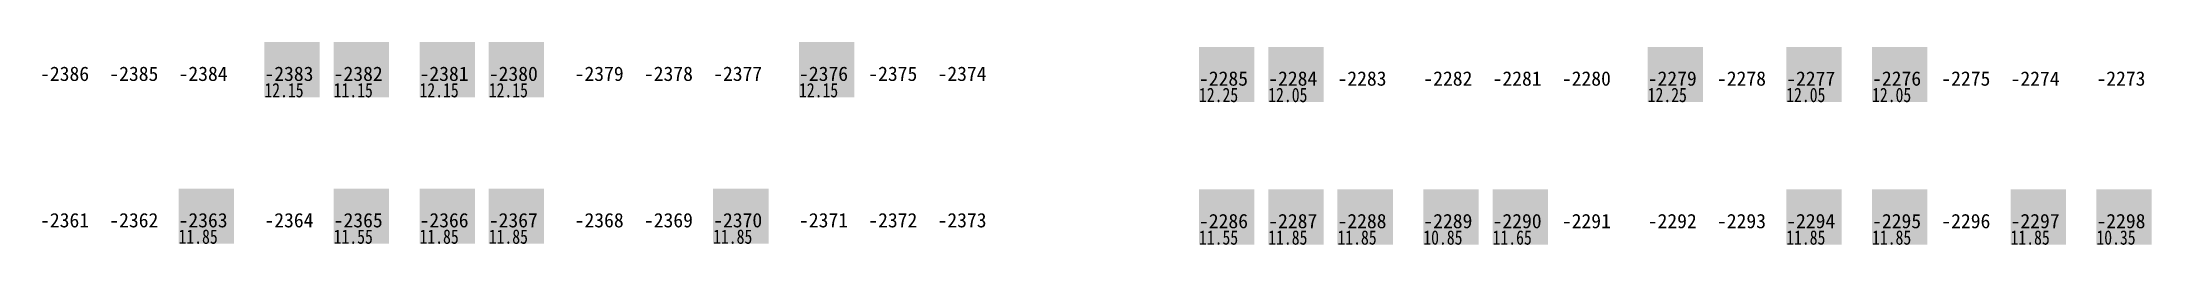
# Model space of a CAD drawing. Header units: millimetres. Extents: x -291287 to 173786, y -607295 to -295550.
# Drawn here: x 9541 to 85703, y -575490 to -568150 of the extents above; entities that cross this region are included whole.
import ezdxf
from ezdxf.enums import TextEntityAlignment as Align

# ---------------------------------------------------------------- set-up
doc = ezdxf.new("R2010")
doc.units = ezdxf.units.MM
doc.header["$LTSCALE"] = 100
for name, color, linetype in [('a_parking_number', 200, 'Continuous'), ('a_parking_price', 221, 'Continuous'), ('a_parking_sales_mark', 180, 'Continuous')]:
    doc.layers.add(name, color=color, linetype=linetype)
doc.styles.add('华文细黑', font='STXIHEI.TTF')
doc.styles.add('黑体', font='simhei.ttf', dxfattribs={"width": 0.8})

msp = doc.modelspace()

# ---------------------------------------------------------------- texts
at = {"layer": 'a_parking_number', "style": '华文细黑'}
for s, p in [('-2386', (10350, -569300, 0)), ('-2385', (12850, -569300, 0)), ('-2384', (15350, -569300, 0)), ('-2383', (18450, -569300, 0)), ('-2382', (20950, -569300, 0)), ('-2381', (24050, -569300, 0)), ('-2380', (26550, -569300, 0)), ('-2379', (29650, -569300, 0)), ('-2378', (32150, -569300, 0)), ('-2377', (34650, -569300, 0)), ('-2376', (37750, -569300, 0)), ('-2375', (40250, -569300, 0)), ('-2374', (42750, -569300, 0)), ('-2285', (52190, -569472, 0)), ('-2284', (54690, -569472, 0)), ('-2283', (57190, -569472, 0)), ('-2282', (60290, -569472, 0)), ('-2281', (62790, -569472, 0)), ('-2280', (65290, -569472, 0)), ('-2279', (68390, -569472, 0)), ('-2278', (70890, -569472, 0)), ('-2277', (73390, -569472, 0)), ('-2276', (76490, -569472, 0)), ('-2275', (78990, -569472, 0)), ('-2274', (81490, -569472, 0)), ('-2273', (84590, -569472, 0)), ('-2361', (10350, -574600, 0)), ('-2362', (12850, -574600, 0)), ('-2363', (15350, -574600, 0)), ('-2364', (18450, -574600, 0)), ('-2365', (20950, -574600, 0)), ('-2366', (24050, -574600, 0)), ('-2367', (26550, -574600, 0)), ('-2368', (29650, -574600, 0)), ('-2369', (32150, -574600, 0)), ('-2370', (34650, -574600, 0)), ('-2371', (37750, -574600, 0)), ('-2372', (40250, -574600, 0)), ('-2373', (42750, -574600, 0)), ('-2286', (52190, -574632, 0)), ('-2287', (54690, -574632, 0)), ('-2288', (57190, -574632, 0)), ('-2289', (60290, -574632, 0)), ('-2290', (62790, -574632, 0)), ('-2291', (65290, -574632, 0)), ('-2292', (68390, -574632, 0)), ('-2293', (70890, -574632, 0)), ('-2294', (73390, -574632, 0)), ('-2295', (76490, -574632, 0)), ('-2296', (78990, -574632, 0)), ('-2297', (81490, -574632, 0)), ('-2298', (84590, -574632, 0))]:
    msp.add_text(s, height=520, dxfattribs=at).set_placement(p, align=Align.MIDDLE)
at = {"layer": 'a_parking_price', "style": '黑体', "width": 0.8}
for s, p in [('12.15', (17563, -570150)), ('11.15', (20063, -570150)), ('12.15', (23163, -570150)), ('12.15', (25663, -570150)), ('12.15', (36863, -570150)), ('12.25', (51303, -570322)), ('12.05', (53803, -570322)), ('12.25', (67503, -570322)), ('12.05', (72503, -570322)), ('12.05', (75603, -570322)), ('11.85', (14463, -575450)), ('11.55', (20063, -575450)), ('11.85', (23163, -575450)), ('11.85', (25663, -575450)), ('11.85', (33763, -575450)), ('11.55', (51303, -575482)), ('11.85', (53803, -575482)), ('11.85', (56303, -575482)), ('10.85', (59403, -575482)), ('11.65', (61903, -575482)), ('11.85', (72503, -575482)), ('11.85', (75603, -575482)), ('11.85', (80603, -575482)), ('10.35', (83703, -575482))]:
    msp.add_text(s, height=520, dxfattribs=at).set_placement(p)

# ---------------------------------------------------------------- linework, layer by layer
at = {"layer": 'a_parking_sales_mark'}
for points in [[(17563, -570150), (19563, -570150), (17563, -568150), (19563, -568150)], [(20063, -570150), (22063, -570150), (20063, -568150), (22063, -568150)], [(23163, -570150), (25163, -570150), (23163, -568150), (25163, -568150)], [(25663, -570150), (27663, -570150), (25663, -568150), (27663, -568150)], [(36863, -570150), (38863, -570150), (36863, -568150), (38863, -568150)], [(51303, -570322), (53303, -570322), (51303, -568322), (53303, -568322)], [(53803, -570322), (55803, -570322), (53803, -568322), (55803, -568322)], [(67503, -570322), (69503, -570322), (67503, -568322), (69503, -568322)], [(72503, -570322), (74503, -570322), (72503, -568322), (74503, -568322)], [(75603, -570322), (77603, -570322), (75603, -568322), (77603, -568322)], [(14463, -575450), (16463, -575450), (14463, -573450), (16463, -573450)], [(20063, -575450), (22063, -575450), (20063, -573450), (22063, -573450)], [(23163, -575450), (25163, -575450), (23163, -573450), (25163, -573450)], [(25663, -575450), (27663, -575450), (25663, -573450), (27663, -573450)], [(33763, -575450), (35763, -575450), (33763, -573450), (35763, -573450)], [(51303, -575482), (53303, -575482), (51303, -573482), (53303, -573482)], [(53803, -575482), (55803, -575482), (53803, -573482), (55803, -573482)], [(56303, -575482), (58303, -575482), (56303, -573482), (58303, -573482)], [(59403, -575482), (61403, -575482), (59403, -573482), (61403, -573482)], [(61903, -575482), (63903, -575482), (61903, -573482), (63903, -573482)], [(72503, -575482), (74503, -575482), (72503, -573482), (74503, -573482)], [(75603, -575482), (77603, -575482), (75603, -573482), (77603, -573482)], [(80603, -575482), (82603, -575482), (80603, -573482), (82603, -573482)], [(83703, -575482), (85703, -575482), (83703, -573482), (85703, -573482)]]:
    msp.add_solid(points, dxfattribs=at)

msp.set_redraw_order([(e.dxf.handle, doc.entitydb.next_handle()) for e in msp.query("TEXT MTEXT ATTDEF DIMENSION ARC_DIMENSION")])  # texts and dimensions are drawn at this point

doc.saveas('drawing.dxf')
